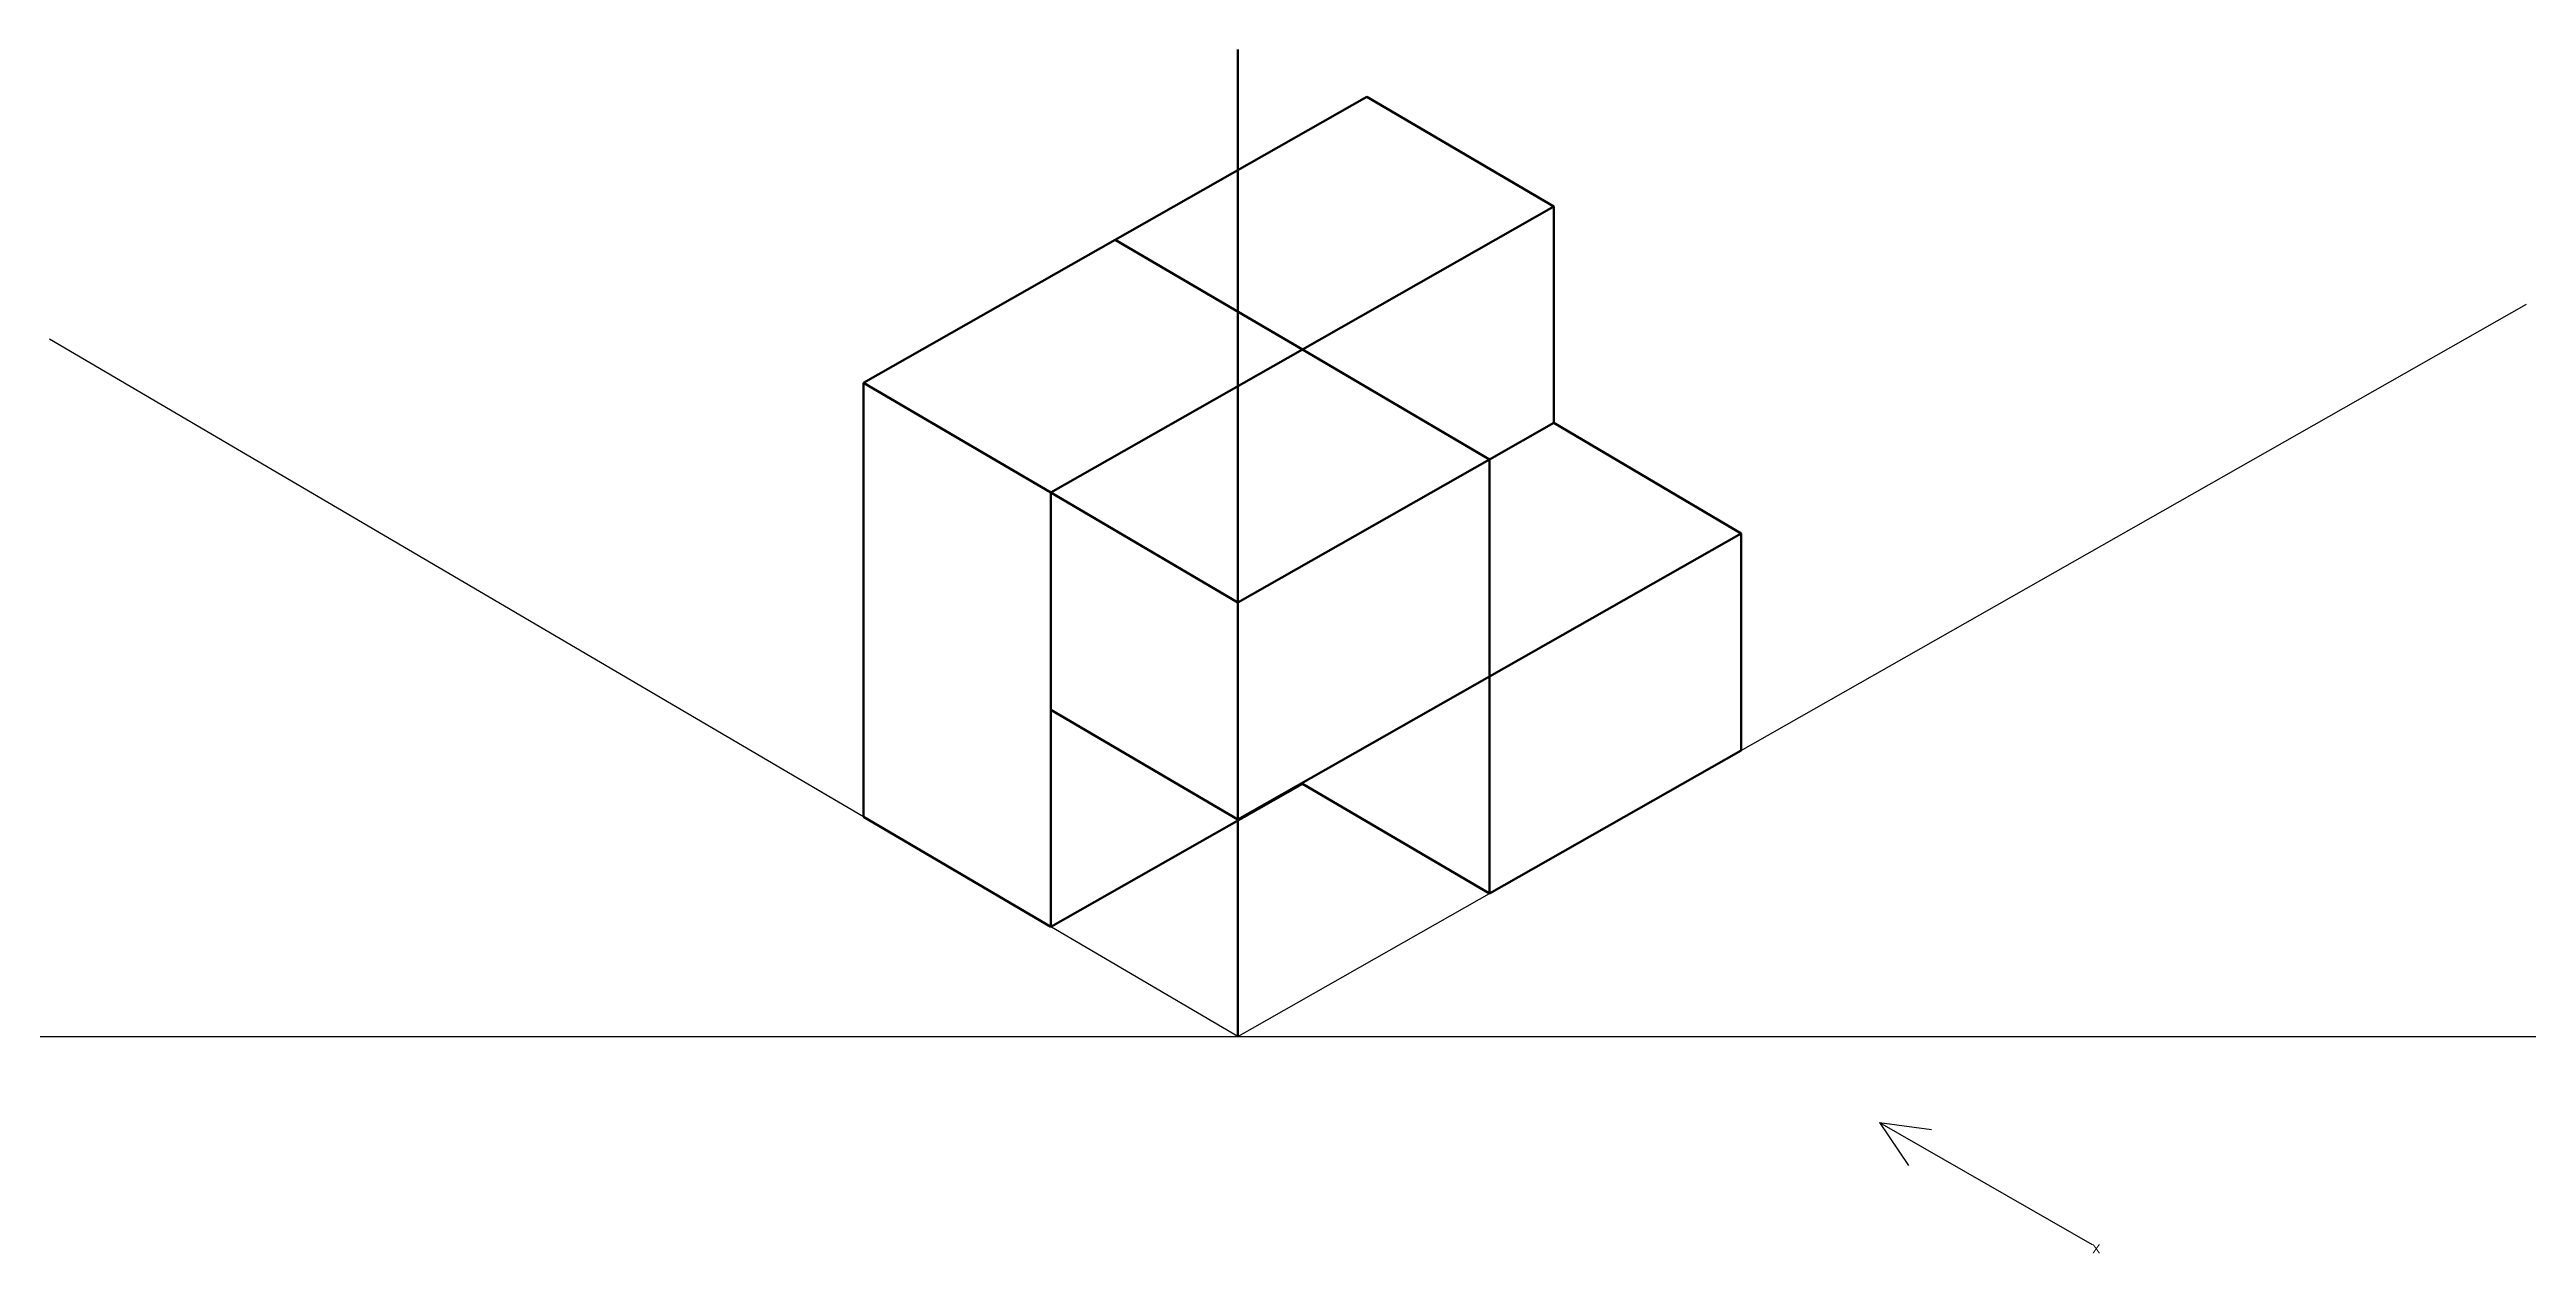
# Model space of a CAD drawing. Header units: millimetres. Extents: x 0 to 1000, y 440 to 773.
# Drawn here: x 171 to 856, y 440 to 773 of the extents above; entities that cross this region are included whole.
import ezdxf

# ---------------------------------------------------------------- set-up
doc = ezdxf.new("R2010")
doc.units = ezdxf.units.MM
for name, color, linetype, lineweight in [('continious thick', 255, 'Continuous', 50), ('dimensions', 6, 'Continuous', 25), ('refrence1', 7, 'Continuous', 30)]:
    doc.layers.add(name, color=color, linetype=linetype, lineweight=lineweight)
doc.styles.get("Standard").update_dxf_attribs({"font": 'arial.ttf'})

msp = doc.modelspace()

# ---------------------------------------------------------------- texts
at = {"layer": 'dimensions', "insert": (736.11, 442.56), "char_height": 2.5, "attachment_point": 1}
msp.add_mtext_dynamic_manual_height_columns('X', width=5.8643, gutter_width=12.5, heights=[0], dxfattribs=at)

# ---------------------------------------------------------------- linework, layer by layer
at = {"layer": 'continious thick'}
for p, q in [((500, 500), (500, 772.83)), ((396.5, 680.73), (535.61, 759.78)), ((535.61, 759.78), (587.36, 729.41)), ((517.8, 689.89), (587.36, 729.41)), ((587.36, 729.41), (587.36, 669.64)), ((517.8, 689.89), (466.05, 720.25)), ((448.25, 650.36), (517.8, 689.89)), ((569.55, 659.52), (517.8, 689.89)), ((396.5, 560.73), (396.5, 680.73)), ((396.5, 680.73), (448.25, 650.36)), ((569.55, 659.52), (587.36, 669.64)), ((587.36, 669.64), (639.11, 639.05)), ((500, 620), (569.55, 659.52)), ((569.55, 659.52), (569.55, 599.52)), ((448.25, 650.36), (448.25, 530.36)), ((500, 620), (448.25, 650.36)), ((569.55, 599.52), (639.11, 639.05)), ((639.11, 639.05), (639.11, 579.05)), ((569.55, 599.52), (500, 560)), ((569.55, 539.52), (569.55, 599.52)), ((500, 560), (448.25, 590.36)), ((639.11, 579.05), (569.55, 539.52)), ((517.8, 569.89), (448.25, 530.36)), ((569.55, 539.52), (517.8, 569.89)), ((448.25, 530.36), (396.5, 560.73))]:
    msp.add_line(p, q, dxfattribs=at)
at = {"layer": 'dimensions'}
for q in [(736.11, 442.56), (685.42, 464.41), (691.71, 474.28)]:
    msp.add_line((677.34, 476.29), q, dxfattribs=at)
at = {"layer": 'refrence1'}
for p, q in [((500, 500), (856.22, 702.42)), ((500, 500), (171.45, 692.77)), ((0, 500), (1000, 500))]:
    msp.add_line(p, q, dxfattribs=at)

msp.set_redraw_order([(e.dxf.handle, doc.entitydb.next_handle()) for e in msp.query("TEXT MTEXT ATTDEF DIMENSION ARC_DIMENSION")])  # texts and dimensions are drawn at this point

doc.saveas('drawing.dxf')
